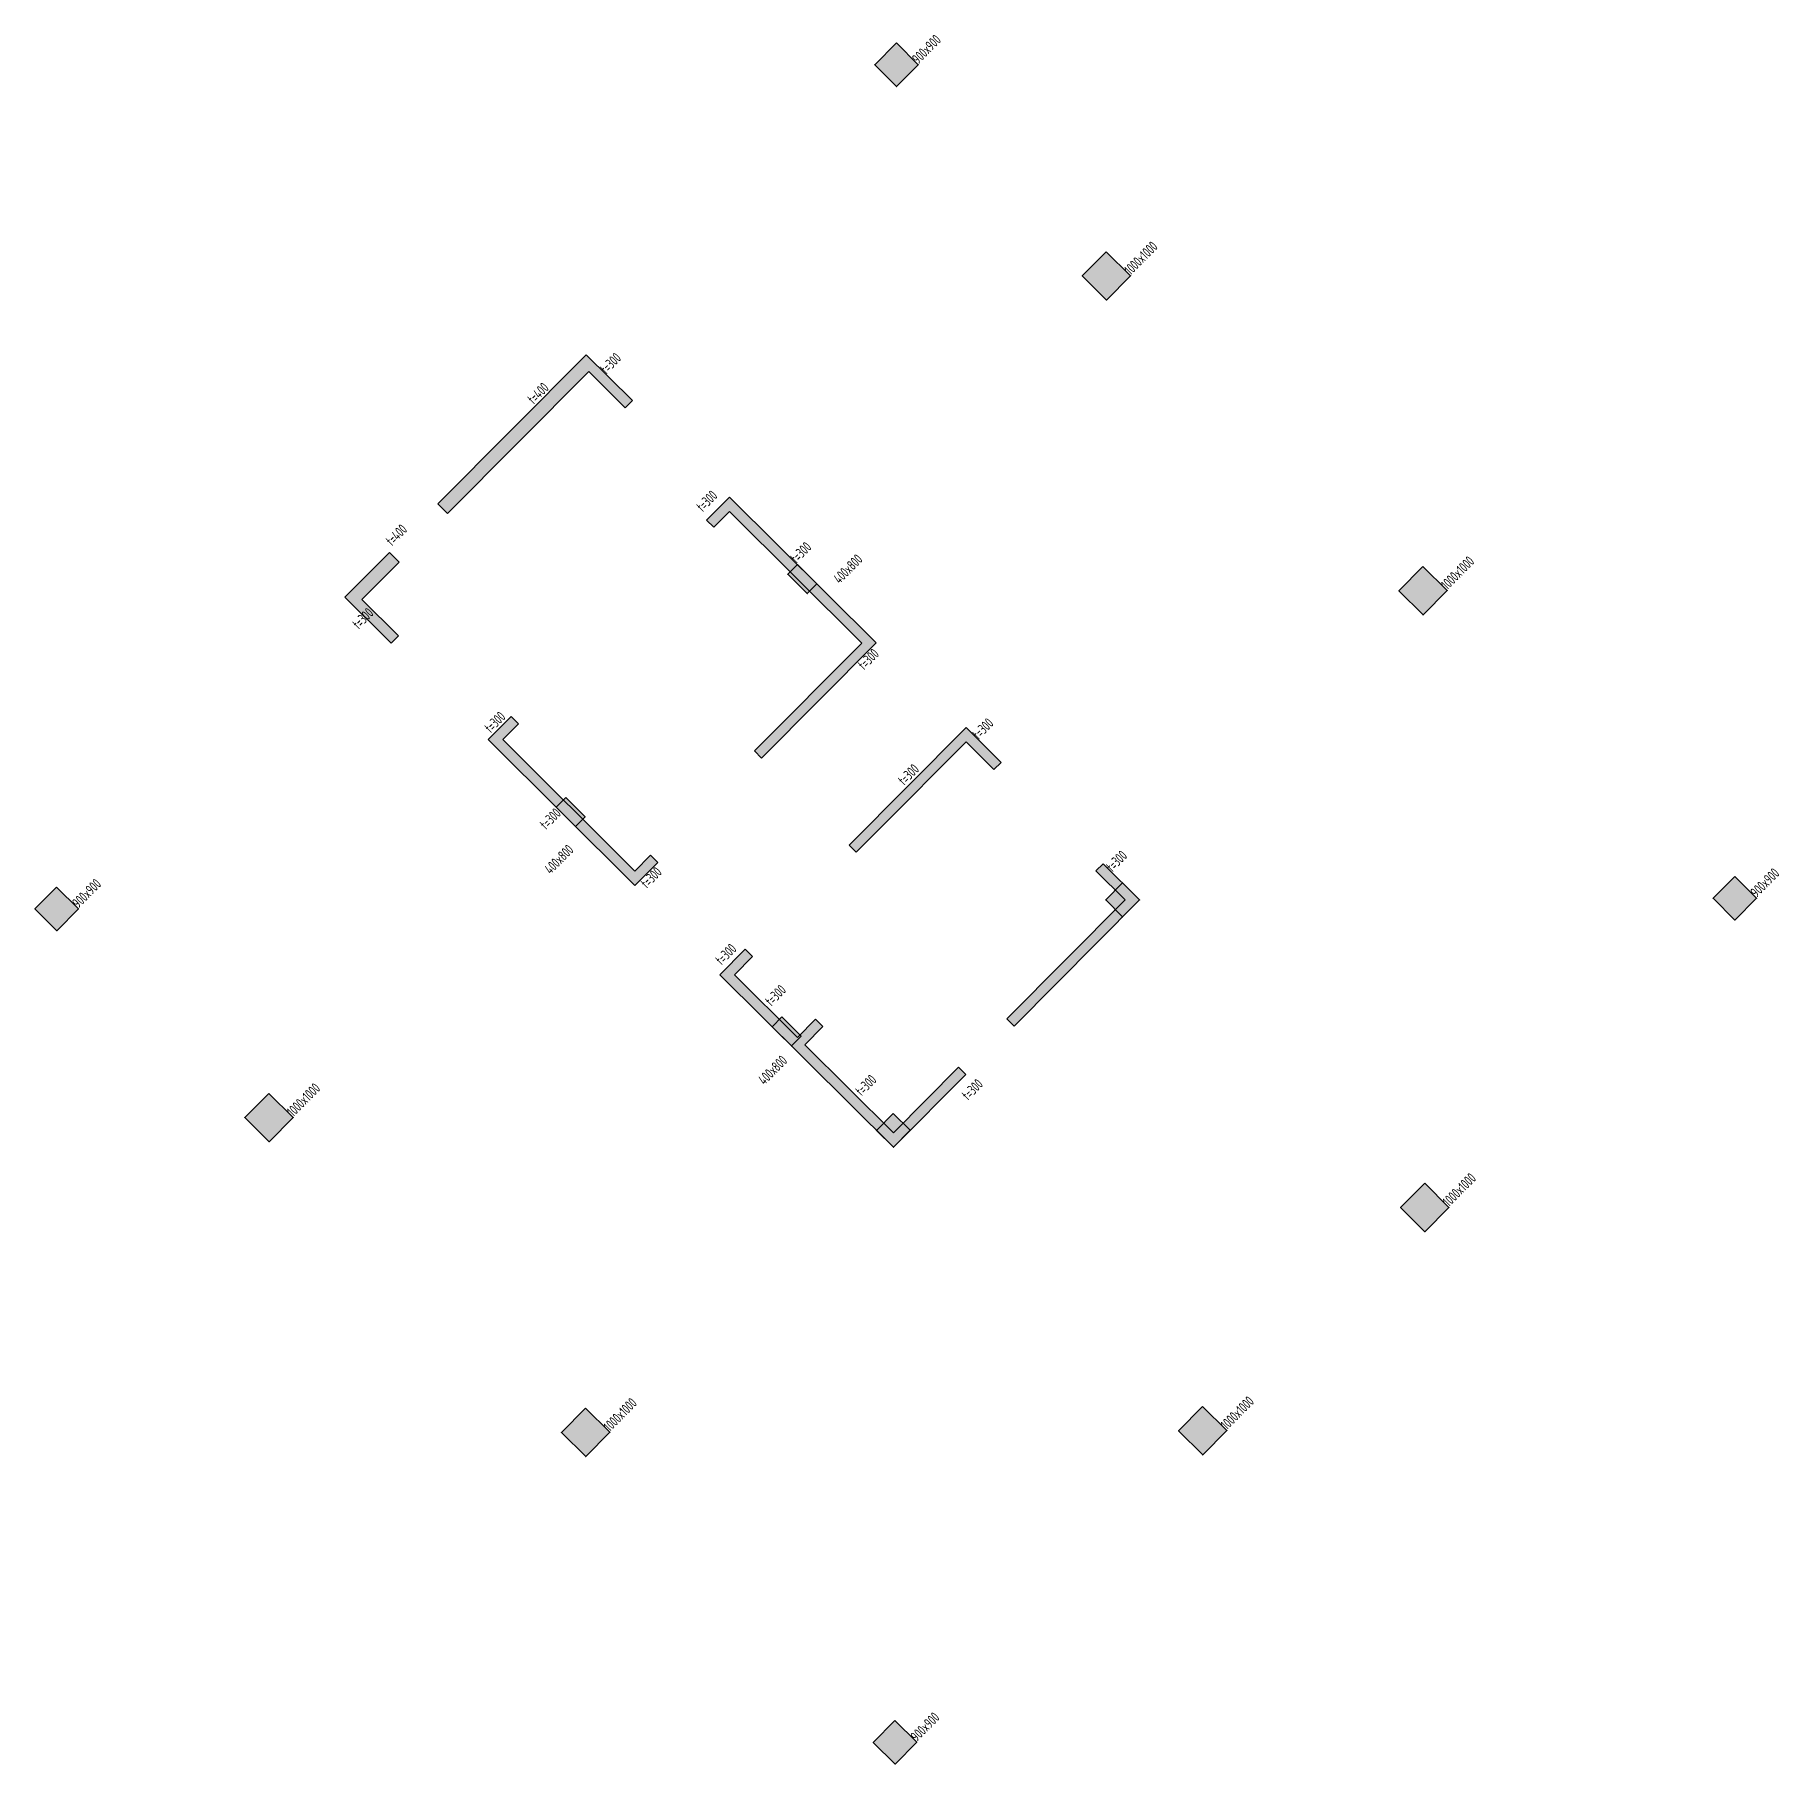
# Model space of a CAD drawing. Extents: x 517158726 to 519536726, y 3499539182 to 3501239182.
# Drawn here: x 518262824 to 518313791, y 3500423958 to 3500474506 of the extents above; entities that cross this region are included whole.
import ezdxf
from ezdxf.enums import TextEntityAlignment as Align

# ---------------------------------------------------------------- set-up
doc = ezdxf.new("R2010")
doc.units = 0
doc.header["$LTSCALE"] = 500
doc.header["$MEASUREMENT"] = 0
doc.layers.get('0').update_dxf_attribs({"linetype": 'CONTINUOUS'})
for name, color, linetype, plot in [('__覆盖_A10-1楼地上客房部分轴网（1：100）_TEN25IWP$0$C-XREF-SLCT', 7, 'CONTINUOUS', False), ('C-XREF-SLCT', 7, 'CONTINUOUS', False), ('S_POST_OTHE', 110, 'CONTINUOUS', False)]:
    doc.layers.add(name, color=color, linetype=linetype, plot=plot)
for name, color, linetype in [('S_COLU', 2, 'CONTINUOUS'), ('S_COLU_HACH', 15, 'CONTINUOUS'), ('S_WALL', 2, 'CONTINUOUS'), ('S_WALL_HACH', 30, 'CONTINUOUS')]:
    doc.layers.add(name, color=color, linetype=linetype)
doc.styles.add('__覆盖_A10-1楼地上客房部分轴网（1：100）_TEN25IWP$0$Acs', font='Tssdeng.shx', dxfattribs={"width": 0.7, "bigfont": 'Tssdchn.shx'})
doc.styles.add('Acs', font='STFANGSO.TTF', dxfattribs={"width": 0.7})
doc.styles.add('TH-STYLE3', font='tssdeng.shx', dxfattribs={"width": 0.7, "bigfont": 'tssdchn.shx'})

msp = doc.modelspace()

# ---------------------------------------------------------------- texts
at = {"layer": 'S_POST_OTHE', "style": 'TH-STYLE3', "width": 0.7}
for s, p in [('900x900', (518288636, 3500473634)), ('1000x1000', (518294840, 3500467464)), ('1000x1000', (518304093, 3500458262)), ('900x900', (518264096, 3500448960)), ('900x900', (518313134, 3500449271)), ('1000x1000', (518270371, 3500442860)), ('1000x1000', (518304143, 3500440231)), ('1000x1000', (518279624, 3500433658)), ('1000x1000', (518297655, 3500433707)), ('900x900', (518288594, 3500424596))]:
    msp.add_text(s, height=300, rotation=45.1571, dxfattribs=at).set_placement(p)
for s, p in [('t=300', (518279751, 3500464799)), ('t=400', (518273493, 3500459783)), ('t=300', (518285310, 3500459271)), ('400x800', (518286687, 3500458793)), ('t=300', (518272514, 3500457343)), ('t=300', (518287284, 3500456151)), ('t=300', (518276371, 3500454311)), ('t=300', (518290631, 3500454120)), ('t=300', (518288457, 3500452779)), ('400x800', (518278243, 3500450303)), ('t=300', (518294537, 3500450251)), ('t=300', (518280938, 3500449769)), ('t=300', (518283121, 3500447527)), ('t=300', (518284571, 3500446325)), ('400x800', (518284487, 3500444141)), ('t=300', (518287212, 3500443698)), ('t=300', (518290323, 3500443573))]:
    msp.add_text(s, height=300, rotation=45.1571, dxfattribs=at).set_placement(p, align=Align.CENTER)
for s, p in [('t=400', (518277420, 3500464136)), ('t=300', (518282351, 3500460987)), ('t=300', (518277779, 3500451699))]:
    msp.add_text(s, height=300, rotation=45.1571, dxfattribs=at).set_placement(p, align=Align.TOP_CENTER)

# ---------------------------------------------------------------- blocks, each defined once
blk = doc.blocks.new('AcsAcadShareArea')
for points in [[(0, 0), (118900, 0), (118900, 85000), (0, 85000)], [(6892.9, 0), (28409.4, 0), (28409.4, 2708.4), (6892.9, 2708.4)], [(0, 0), (6892.9, 0), (6892.9, 2699.2), (0, 2699.2)], [(0, 733), (0, 733), (0, 0), (0, 0)]]:
    blk.add_lwpolyline(points, close=True)
at = {"insert": (596.8, 1991.4), "char_height": 1000, "width": 6073.9, "attachment_point": 1, "style": 'Acs'}
blk.add_mtext('唯一编号：', dxfattribs=at)
at = {"style": 'Acs', "width": 0.8}
blk.add_attdef('唯一编号', (7537.4, 860.8), '', height=1000, dxfattribs=at)
blk = doc.blocks.new('__覆盖_A10-1楼地上客房部分轴网（1：100）_TEN25IWP$0$AcsAcadShareArea')
for points in [[(0, 0), (118900, 0), (118900, 85000), (0, 85000)], [(6892.9, 0), (28409.4, 0), (28409.4, 2708.4), (6892.9, 2708.4)], [(0, 0), (6892.9, 0), (6892.9, 2699.2), (0, 2699.2)], [(0, 733), (0, 733), (0, 0), (0, 0)]]:
    blk.add_lwpolyline(points, close=True)
at = {"insert": (596.8, 1991.4), "char_height": 1000, "width": 6073.9, "attachment_point": 1, "style": '__覆盖_A10-1楼地上客房部分轴网（1：100）_TEN25IWP$0$Acs'}
blk.add_mtext('唯一编号：', dxfattribs=at)
at = {"style": '__覆盖_A10-1楼地上客房部分轴网（1：100）_TEN25IWP$0$Acs', "width": 0.8}
blk.add_attdef('唯一编号', (7537.4, 860.8), '', height=1000, dxfattribs=at)

# ---------------------------------------------------------------- linework, layer by layer
at = {"layer": 'S_COLU', "linetype": 'ByBlock', "lineweight": 35}
for points in [[(518287998, 3500474269), (518287363, 3500473631), (518288001, 3500472996), (518288636, 3500473634)], [(518294131, 3500468169), (518293426, 3500467460), (518294135, 3500466755), (518294840, 3500467464)], [(518285105, 3500459023), (518284823, 3500458739), (518285391, 3500458175), (518285673, 3500458459)], [(518303384, 3500458967), (518302679, 3500458258), (518303388, 3500457553), (518304093, 3500458262)], [(518278336, 3500452216), (518278054, 3500451932), (518278621, 3500451368), (518278903, 3500451652)], [(518312496, 3500449906), (518311861, 3500449267), (518312499, 3500448633), (518313134, 3500449271)], [(518263458, 3500449594), (518262824, 3500448956), (518263462, 3500448321), (518264096, 3500448960)], [(518294606, 3500449715), (518294113, 3500449219), (518294609, 3500448725), (518295102, 3500449221)], [(518284647, 3500445799), (518284365, 3500445515), (518284932, 3500444951), (518285214, 3500445235)], [(518269662, 3500443565), (518268957, 3500442856), (518269666, 3500442151), (518270371, 3500442860)], [(518287907, 3500442979), (518287414, 3500442483), (518287910, 3500441989), (518288403, 3500442486)], [(518303434, 3500440936), (518302729, 3500440227), (518303438, 3500439522), (518304143, 3500440231)], [(518278915, 3500434363), (518278210, 3500433654), (518278919, 3500432949), (518279624, 3500433658)], [(518296946, 3500434413), (518296241, 3500433704), (518296950, 3500432998), (518297655, 3500433707)], [(518287956, 3500425231), (518287321, 3500424593), (518287959, 3500423958), (518288594, 3500424596)]]:
    msp.add_lwpolyline(points, close=True, dxfattribs=at)
at = {"layer": 'S_COLU_HACH', "ltscale": 3}
for points in [[(518287363, 3500473631), (518288001, 3500472996), (518287998, 3500474269), (518288636, 3500473634)], [(518293426, 3500467460), (518294135, 3500466755), (518294131, 3500468169), (518294840, 3500467464)], [(518284823, 3500458739), (518285391, 3500458175), (518285105, 3500459023), (518285673, 3500458459)], [(518302679, 3500458258), (518303388, 3500457553), (518303384, 3500458967), (518304093, 3500458262)], [(518278054, 3500451932), (518278621, 3500451368), (518278336, 3500452216), (518278903, 3500451652)], [(518311861, 3500449267), (518312499, 3500448633), (518312496, 3500449906), (518313134, 3500449271)], [(518262824, 3500448956), (518263462, 3500448321), (518263458, 3500449594), (518264096, 3500448960)], [(518294113, 3500449219), (518294609, 3500448725), (518294606, 3500449715), (518295102, 3500449221)], [(518284365, 3500445515), (518284932, 3500444951), (518284647, 3500445799), (518285214, 3500445235)], [(518268957, 3500442856), (518269666, 3500442151), (518269662, 3500443565), (518270371, 3500442860)], [(518287414, 3500442483), (518287910, 3500441989), (518287907, 3500442979), (518288403, 3500442486)], [(518302729, 3500440227), (518303438, 3500439522), (518303434, 3500440936), (518304143, 3500440231)], [(518278210, 3500433654), (518278919, 3500432949), (518278915, 3500434363), (518279624, 3500433658)], [(518296241, 3500433704), (518296950, 3500432998), (518296946, 3500434413), (518297655, 3500433707)], [(518287321, 3500424593), (518287959, 3500423958), (518287956, 3500425231), (518288594, 3500424596)]]:
    msp.add_solid(points, dxfattribs=at)
at = {"layer": 'S_WALL', "linetype": 'ByBlock'}
for points in [[(518274884, 3500460515), (518274884, 3500460515), (518279009, 3500464663), (518280072, 3500463605), (518280284, 3500463818), (518278937, 3500465158), (518274600, 3500460797), (518274884, 3500460515)], [(518290033, 3500454263), (518286613, 3500450825), (518286826, 3500450613), (518287284, 3500451074), (518287284, 3500451074), (518287284, 3500451074), (518287495, 3500451287), (518287495, 3500451287), (518287495, 3500451287), (518290034, 3500453839), (518290849, 3500453028), (518291061, 3500453241), (518290033, 3500454263), (518290033, 3500454263), (518290033, 3500454263)], [(518291223, 3500445746), (518291436, 3500445534), (518295102, 3500449221), (518294039, 3500450279), (518293827, 3500450066), (518294678, 3500449220), (518291223, 3500445746)], [(518289813, 3500444328), (518287909, 3500442413), (518285321, 3500444987), (518285850, 3500445519), (518285637, 3500445731), (518285108, 3500445199), (518283264, 3500447032), (518283793, 3500447564), (518283581, 3500447776), (518282840, 3500447031), (518287910, 3500441989), (518290025, 3500444116), (518289813, 3500444328)]]:
    msp.add_lwpolyline(points, dxfattribs=at)
for points in [[(518284060, 3500453363), (518287410, 3500456731), (518283120, 3500460997), (518282450, 3500460324), (518282663, 3500460112), (518283121, 3500460573), (518286985, 3500456730), (518283848, 3500453575)], [(518273473, 3500459097), (518273190, 3500459379), (518271885, 3500458067), (518273232, 3500456727), (518273444, 3500456940), (518272380, 3500457998)], [(518280358, 3500449641), (518281028, 3500450314), (518280815, 3500450526), (518280357, 3500450065), (518276493, 3500453908), (518276951, 3500454369), (518276738, 3500454580), (518276068, 3500453907)]]:
    msp.add_lwpolyline(points, close=True, dxfattribs=at)
at = {"layer": 'S_WALL_HACH', "ltscale": 3}
for points in [[(518280072, 3500463605), (518280284, 3500463818), (518278725, 3500464945), (518278937, 3500465158)], [(518274884, 3500460515), (518274600, 3500460797), (518279009, 3500464663), (518278725, 3500464945)], [(518282663, 3500460112), (518282450, 3500460324), (518283121, 3500460573), (518282908, 3500460785)], [(518282908, 3500460785), (518283120, 3500460997), (518287198, 3500456518), (518287410, 3500456731)], [(518272169, 3500457785), (518271885, 3500458067), (518273473, 3500459097), (518273190, 3500459379)], [(518273444, 3500456940), (518273232, 3500456727), (518272380, 3500457998), (518272169, 3500457785)], [(518283848, 3500453575), (518284060, 3500453363), (518286985, 3500456730), (518287198, 3500456518)], [(518276280, 3500454120), (518276493, 3500453908), (518276738, 3500454580), (518276951, 3500454369)], [(518276280, 3500454120), (518276068, 3500453907), (518280570, 3500449853), (518280358, 3500449641)], [(518286826, 3500450613), (518286613, 3500450825), (518290034, 3500453839), (518289821, 3500454051)], [(518290849, 3500453028), (518291061, 3500453241), (518289821, 3500454051), (518290033, 3500454263)], [(518280357, 3500450065), (518280570, 3500449853), (518280815, 3500450526), (518281028, 3500450314)], [(518293827, 3500450066), (518294039, 3500450279), (518294678, 3500449220), (518294890, 3500449433)], [(518294890, 3500449433), (518295102, 3500449221), (518291223, 3500445746), (518291436, 3500445534)], [(518283053, 3500446820), (518282840, 3500447031), (518283793, 3500447564), (518283581, 3500447776)], [(518288121, 3500442202), (518287910, 3500441989), (518283264, 3500447032), (518283053, 3500446820)], [(518285108, 3500445199), (518285321, 3500444987), (518285637, 3500445731), (518285850, 3500445519)], [(518288121, 3500442202), (518287909, 3500442413), (518290025, 3500444116), (518289813, 3500444328)]]:
    msp.add_solid(points, dxfattribs=at)

# ---------------------------------------------------------------- block references
at = {"layer": '__覆盖_A10-1楼地上客房部分轴网（1：100）_TEN25IWP$0$C-XREF-SLCT', "xscale": 20, "yscale": 20, "zscale": 20}
msp.add_blockref('__覆盖_A10-1楼地上客房部分轴网（1：100）_TEN25IWP$0$AcsAcadShareArea', (517158726, 3499539182), dxfattribs=at).add_auto_attribs({'唯一编号': '1#楼地上客房部分轴网（1：100）'})
at = {"layer": 'C-XREF-SLCT', "xscale": 20, "yscale": 20, "zscale": 20}
msp.add_blockref('AcsAcadShareArea', (517158726, 3499539182), dxfattribs=at).add_auto_attribs({'唯一编号': 'colu'})

msp.set_redraw_order([(e.dxf.handle, doc.entitydb.next_handle()) for e in msp.query("TEXT MTEXT ATTDEF DIMENSION ARC_DIMENSION")])  # texts and dimensions are drawn at this point

doc.saveas('drawing.dxf')
